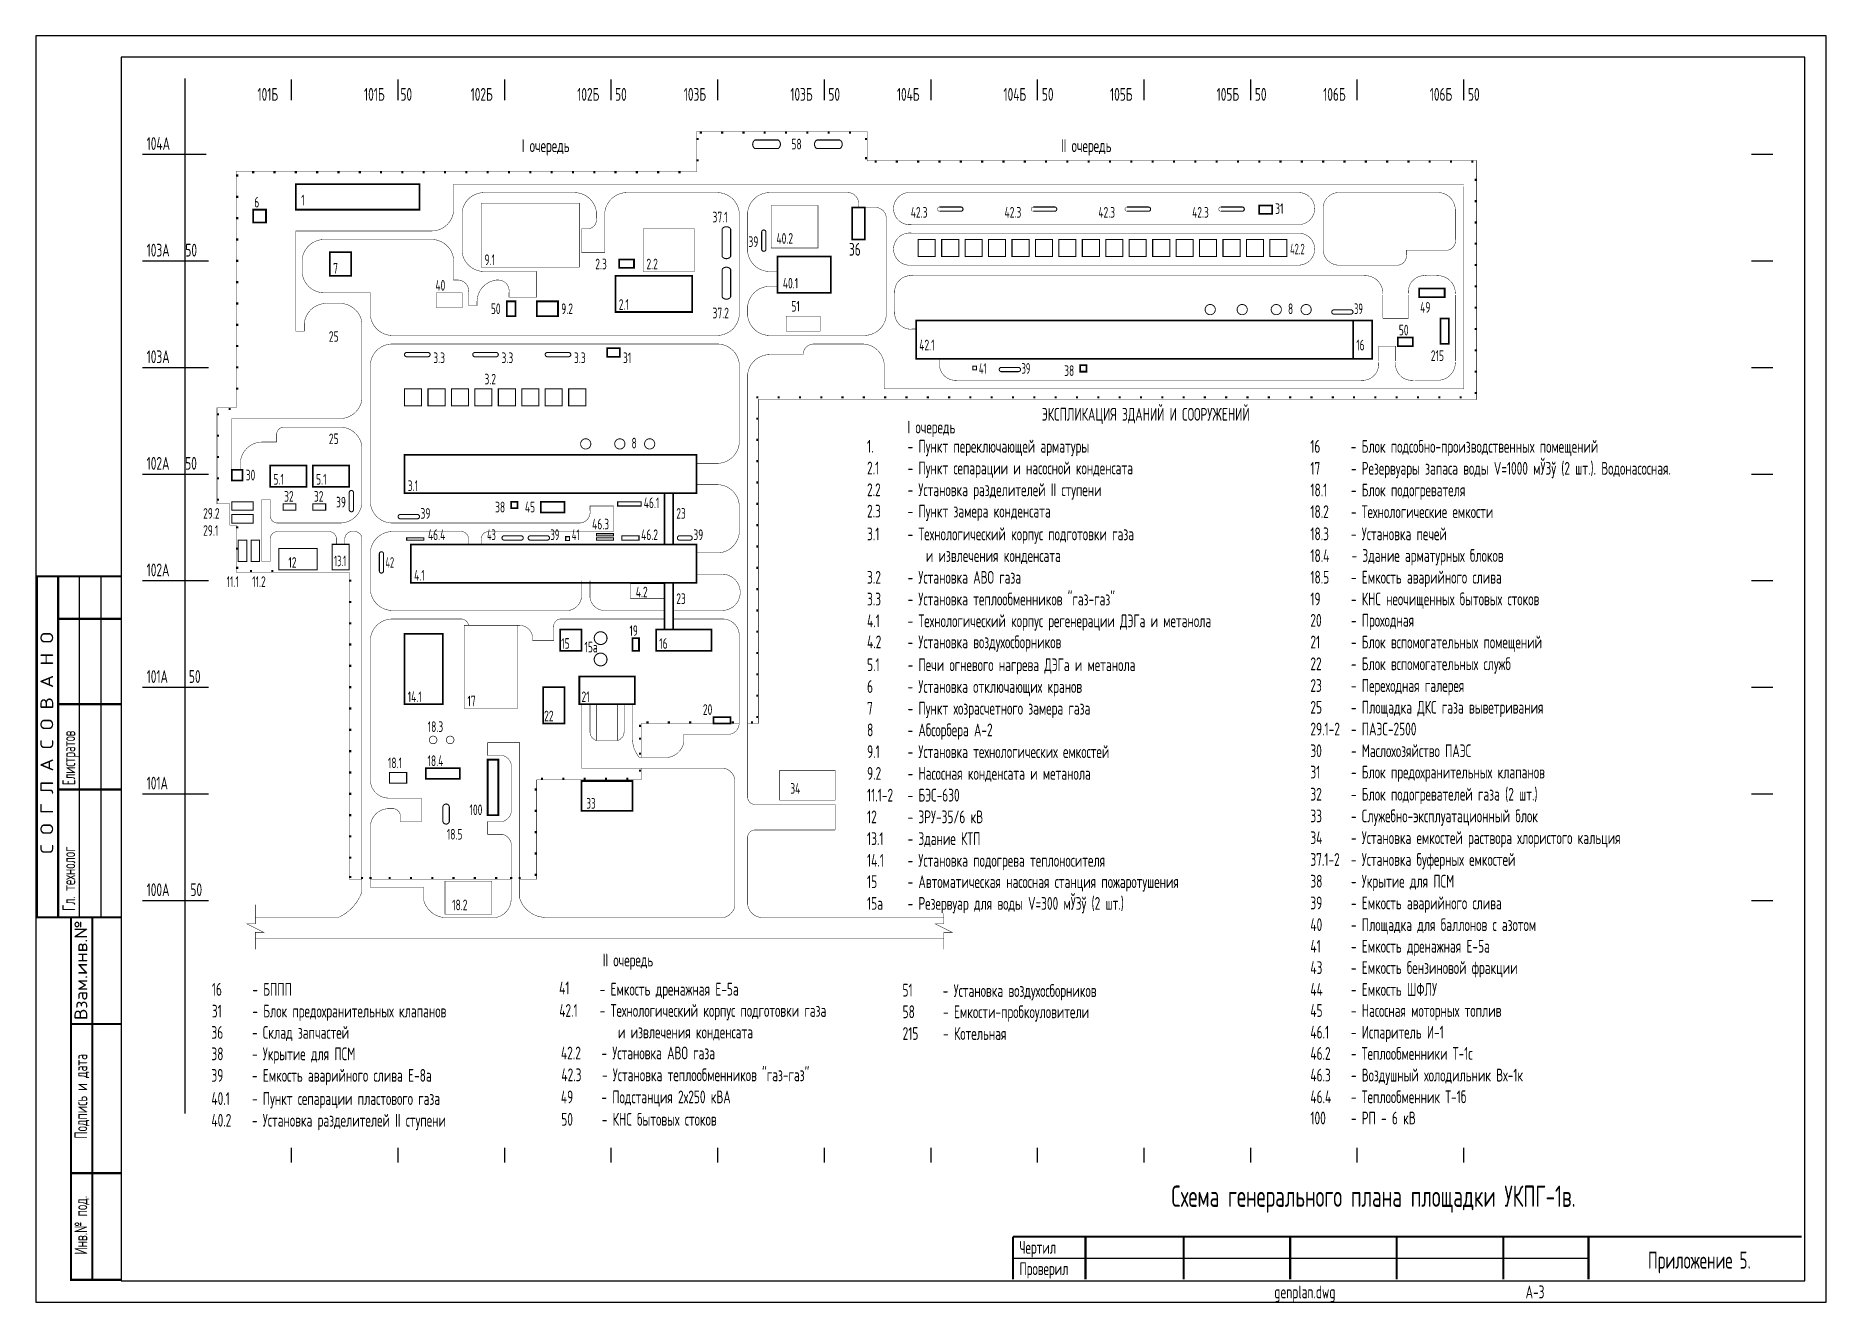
# Model space of a CAD drawing. Header units: millimetres. Extents: x 0 to 420, y 0 to 297.
import ezdxf
from ezdxf.enums import TextEntityAlignment as Align

# ---------------------------------------------------------------- set-up
doc = ezdxf.new("R2010")
doc.units = ezdxf.units.MM
doc.linetypes.add('HIDDEN', pattern=[0.375, 0.25, -0.125])
doc.styles.add('ESKD', font='eskd_u.shx', dxfattribs={"width": 0.8, "height": 3})
doc.styles.add('стиль1', font='eskd_u.shx', dxfattribs={"width": 0.8, "height": 3})

msp = doc.modelspace()

# ---------------------------------------------------------------- texts
at = {"style": 'стиль1'}
for s, height, width, p in [('101Б', 3, 0.8, (52, 281.77)), ('101Б   50', 3, 0.8, (77, 281.77)), ('102Б', 3, 0.8, (102, 281.77)), ('102Б   50', 3, 0.8, (127, 281.77)), ('103Б', 3, 0.8, (152, 281.77)), ('103Б   50', 3, 0.8, (177, 281.77)), ('104Б', 3, 0.8, (202, 281.77)), ('104Б   50', 3, 0.8, (227, 281.77)), ('105Б', 3, 0.8, (252, 281.77)), ('105Б   50', 3, 0.8, (277, 281.77)), ('106Б', 3, 0.8, (302, 281.77)), ('106Б   50', 3, 0.8, (327, 281.77)), ('104А', 3, 0.8, (26, 270.23)), ('I очередь', 3, 0.8, (114, 269.73)), ('58', 2.5, 0.8, (177.26, 270.35)), ('II очередь', 3, 0.8, (240.5, 269.73)), ('6', 2.5, 0.8, (51.25, 256.73)), ('1', 2.5, 0.8, (62.25, 257.23)), ('42.3', 2.5, 0.8, (205.26, 254.35)), ('42.3', 2.5, 0.8, (227.26, 254.35)), ('42.3', 2.5, 0.8, (249.26, 254.35)), ('42.3', 2.5, 0.8, (271.26, 254.35)), ('31', 2.5, 0.8, (290.75, 255.23)), ('37.1', 2.5, 0.8, (158.75, 253.23)), ('103А   50', 3, 0.8, (26, 245.23)), ('39', 2.5, 0.8, (167.17, 247.47)), ('40.2', 2.5, 0.8, (173.75, 248.23)), ('36', 3, 0.8, (190.75, 245.43)), ('42.2', 2.5, 0.7, (294.25, 245.73)), ('7', 2.5, 0.8, (69.75, 241.23)), ('9.1', 2.5, 0.8, (105.25, 243.23)), ('2.3', 2.5, 0.8, (131.25, 242.23)), ('2.2', 2.5, 0.8, (143.25, 242.23)), ('40', 2.5, 0.8, (93.75, 237.23)), ('40.1', 2.5, 0.8, (175.25, 237.73)), ('2.1', 2.5, 0.8, (136.75, 232.73)), ('50', 2.5, 0.8, (106.75, 231.73)), ('9.2', 2.5, 0.8, (123.25, 231.73)), ('37.2', 2.5, 0.8, (158.75, 230.73)), ('51', 2.5, 0.8, (177.25, 232.32)), ('8', 2.5, 0.8, (293.75, 231.73)), ('39', 2.5, 0.65, (309.25, 231.73)), ('49', 2.5, 0.8, (324.75, 232.07)), ('25', 2.5, 0.8, (68.75, 225.23)), ('50', 2.5, 0.8, (319.75, 226.73)), ('103А', 3, 0.8, (26, 220.23)), ('3.3', 2.5, 0.8, (93.25, 220.23)), ('3.3', 2.5, 0.8, (109.25, 220.23)), ('3.3', 2.5, 0.8, (126.25, 220.23)), ('31', 2.5, 0.8, (137.75, 220.23)), ('42.1', 2.5, 0.8, (207.25, 223.23)), ('16', 2.5, 0.8, (309.75, 223.23)), ('215', 2.5, 0.8, (327.25, 220.73)), ('41', 2.5, 0.65, (221.25, 217.73)), ('39', 2.5, 0.65, (231.25, 217.73)), ('38', 2.5, 0.8, (241.25, 217.23)), ('3.2', 2.5, 0.8, (105.25, 215.23)), ('I очередь', 3, 0.8, (204.5, 203.73)), ('25', 2.5, 0.8, (68.75, 201.23)), ('8', 2.5, 0.8, (139.75, 200.23)), ('1.', 3, 0.8, (195, 199.23)), ('- Пункт переключающей арматуры', 3, 0.8, (204.5, 199.23)), ('16', 3, 0.8, (298.97, 199.21)), ('- Блок подсобно-производственных помещений', 3, 0.8, (308.47, 199.21)), ('102А   50', 3, 0.8, (26, 195.23)), ('- Резервуары запаса воды V=1000 мЎ3ў (2 шт.). Водонасосная.', 3, 0.8, (308.5, 194.06)), ('30', 2.5, 0.8, (49.25, 192.73)), ('5.1', 2.5, 0.8, (55.75, 191.73)), ('5.1', 2.5, 0.8, (65.75, 191.73)), ('2.1', 3, 0.8, (195, 194.13)), ('- Пункт сепарации и насосной конденсата', 3, 0.8, (204.5, 194.13)), ('17', 3, 0.8, (299, 194.06)), ('32', 2.5, 0.8, (58.25, 187.73)), ('32', 2.5, 0.8, (65.25, 187.73)), ('3.1', 2.5, 0.8, (87.25, 190.23)), ('2.2', 3, 0.8, (195, 189.03)), ('- Установка разделителей II ступени', 3, 0.8, (204.5, 189.03)), ('18.1', 3, 0.8, (299, 188.99)), ('- Блок подогревателя', 3, 0.8, (308.5, 188.99)), ('29.2', 2.5, 0.8, (39.25, 183.73)), ('39', 2.5, 0.8, (70.43, 186.37)), ('39', 2.5, 0.8, (90.25, 183.73)), ('38', 2.5, 0.8, (107.75, 185.23)), ('45', 2.5, 0.8, (114.75, 185.23)), ('46.1', 2.5, 0.8, (142.61, 186.23)), ('23', 2.5, 0.8, (150.25, 183.73)), ('2.3', 3, 0.8, (195, 184.02)), ('- Пункт замера конденсата', 3, 0.8, (204.5, 184.02)), ('18.2', 3, 0.8, (299, 183.89)), ('- Технологические емкости', 3, 0.8, (308.5, 183.89)), ('29.1', 2.5, 0.8, (39.25, 179.73)), ('46.4', 2.5, 0.8, (92, 178.73)), ('43', 2.5, 0.7, (105.86, 178.73)), ('39', 2.5, 0.65, (120.75, 178.73)), ('41', 2.5, 0.65, (125.75, 178.73)), ('46.3', 2.5, 0.8, (130.5, 181.23)), ('46.2', 2.5, 0.8, (142, 178.73)), ('39', 2.5, 0.8, (154.25, 178.73)), ('3.1', 3, 0.8, (195, 178.67)), ('- Технологический корпус подготовки газа ', 3, 0.8, (204.5, 178.67)), ('18.3', 3, 0.8, (299, 178.69)), ('- Установка печей', 3, 0.8, (308.5, 178.69)), ('18.4', 3, 0.8, (299, 173.57)), ('- Здание арматурных блоков', 3, 0.8, (308.65, 173.62)), ('102А', 3, 0.8, (26, 170.23)), ('12', 2.5, 0.8, (59.25, 172.23)), ('13.1', 2.5, 0.65, (69.96, 172.6)), ('42', 2.5, 0.7, (82.03, 172.23)), (' и извлечения конденсата', 3, 0.8, (207.56, 173.6)), ('11.1', 2.5, 0.8, (44.75, 167.73)), ('11.2', 2.5, 0.8, (50.75, 167.73)), ('4.1', 2.5, 0.8, (88.75, 169.23)), ('3.2', 3, 0.8, (195, 168.5)), ('- Установка АВО газа', 3, 0.8, (204.5, 168.5)), ('18.5', 3, 0.8, (299, 168.52)), ('- Емкость аварийного слива', 3, 0.8, (308.5, 168.52)), ('4.2', 2.5, 0.8, (140.75, 165.3)), ('23', 2.5, 0.8, (150.25, 163.73)), ('3.3', 3, 0.8, (195, 163.4)), ('- Установка теплообменников "газ-газ"', 3, 0.8, (204.5, 163.4)), ('19', 3, 0.8, (299, 163.42)), ('- КНС неочищенных бытовых стоков', 3, 0.8, (308.5, 163.42)), ('4.1', 3, 0.8, (195, 158.3)), ('- Технологический корпус регенерации ДЭГа и метанола', 3, 0.8, (204.5, 158.3)), ('20', 3, 0.8, (299, 158.42)), ('- Проходная', 3, 0.8, (308.5, 158.42)), ('15', 2.5, 0.8, (123.25, 153.23)), ('19', 2.5, 0.8, (139.25, 156.23)), ('16', 2.5, 0.8, (146.25, 153.23)), ('4.2', 3, 0.8, (195, 153.35)), ('- Установка воздухосборников', 3, 0.8, (204.5, 153.35)), ('21', 3, 0.8, (299, 153.32)), ('- Блок вспомогательных помещений', 3, 0.8, (308.5, 153.32)), ('15a', 2.5, 0.8, (128.7, 152.38)), ('22', 3, 0.8, (299, 148.22)), ('- Блок вспомогательных служб', 3, 0.8, (308.5, 148.22)), ('101А    50', 3, 0.8, (26, 145.23)), ('5.1', 3, 0.8, (195, 147.99)), ('- Печи огневого нагрева ДЭГа и метанола', 3, 0.8, (204.5, 147.99)), ('14.1', 2.5, 0.8, (87.25, 140.73)), ('21', 2.5, 0.8, (128, 140.73)), ('6', 3, 0.8, (195, 142.89)), ('- Установка отключающих кранов', 3, 0.8, (204.5, 142.89)), ('23', 3, 0.8, (299, 143.12)), ('- Переходная галерея', 3, 0.8, (308.5, 143.12)), ('17', 2.5, 0.8, (101.25, 139.73)), ('22', 2.5, 0.8, (119.25, 136.23)), ('20', 2.5, 0.8, (156.5, 137.73)), ('7', 3, 0.8, (195, 137.79)), ('- Пункт хозрасчетного замера газа', 3, 0.8, (204.5, 137.79)), ('25', 3, 0.8, (299, 138.02)), ('- Площадка ДКС газа выветривания', 3, 0.8, (308.5, 138.02)), ('8', 3, 0.8, (195, 132.71)), ('- Абсорбера А-2', 3, 0.8, (204.5, 132.71)), ('29.1-2', 3, 0.8, (299, 132.92)), ('- ПАЭС-2500', 3, 0.8, (308.5, 132.92)), ('9.1', 3, 0.8, (195, 127.61)), ('- Установка технологических емкостей', 3, 0.8, (204.5, 127.61)), ('30', 3, 0.8, (299, 127.82)), ('- Маслохозяйство ПАЭС', 3, 0.8, (308.5, 127.82)), ('101А', 3, 0.8, (26, 120.23)), ('9.2', 3, 0.8, (195, 122.51)), ('- Насосная конденсата и метанола', 3, 0.8, (204.5, 122.51)), ('31', 3, 0.8, (299, 122.82)), ('- Блок предохранительных клапанов', 3, 0.8, (308.5, 122.82)), ('34', 2.5, 0.8, (177, 119.23)), ('11.1-2', 3, 0.8, (195, 117.41)), ('- БЭС-630', 3, 0.8, (204.5, 117.41)), ('32', 3, 0.8, (299, 117.63)), ('- Блок подогревателей газа (2 шт.)', 3, 0.8, (308.5, 117.63)), ('12', 3, 0.8, (195, 112.31)), ('- ЗРУ-35/6 кВ', 3, 0.8, (204.5, 112.31)), ('33', 3, 0.8, (299, 112.53)), ('- Служебно-эксплуатационный блок', 3, 0.8, (308.5, 112.53)), ('13.1', 3, 0.8, (195, 107.21)), ('- Здание КТП', 3, 0.8, (204.5, 107.21)), ('34', 3, 0.8, (299, 107.43)), ('- Установка емкостей раствора хлористого кальция', 3, 0.8, (308.5, 107.43)), ('14.1', 3, 0.8, (195, 102.11)), ('- Установка подогрева теплоносителя', 3, 0.8, (204.5, 102.11)), ('37.1-2', 3, 0.8, (299, 102.32)), ('- Установка буферных емкостей', 3, 0.8, (308.5, 102.32)), ('100А    50', 3, 0.8, (26, 95.23)), ('15', 3, 0.8, (195, 97.12)), ('- Автоматическая насосная станция пожаротушения', 3, 0.8, (204.5, 97.12)), ('38', 3, 0.8, (299, 97.22)), ('- Укрытие для ПСМ', 3, 0.8, (308.5, 97.22)), ('15а', 3, 0.8, (195, 92.02)), ('- Резервуар для воды V=300 мЎ3ў (2 шт.)', 3, 0.8, (204.5, 92.02)), ('39', 3, 0.8, (299, 92.12)), ('- Емкость аварийного слива', 3, 0.8, (308.5, 92.12)), ('40', 3, 0.8, (299, 87.03)), ('- Площадка для баллонов с азотом', 3, 0.8, (308.5, 87.03)), ('41', 3, 0.8, (299, 81.97)), ('- Емкость дренажная Е-5а', 3, 0.8, (308.5, 81.97)), ('II очередь', 3, 0.8, (133, 78.73)), ('43', 3, 0.8, (299, 76.96)), ('- Емкость бензиновой фракции', 3, 0.8, (308.5, 76.96)), ('16', 3, 0.8, (41.3, 71.87)), ('- БППП', 3, 0.8, (50.8, 71.87)), ('41', 3, 0.8, (122.77, 72.2)), ('- Емкость дренажная Е-5а', 3, 0.8, (132.27, 71.9)), ('51', 3, 0.8, (203.32, 71.68)), ('- Установка воздухосборников', 3, 0.8, (212.76, 71.57)), ('44', 3, 0.8, (299, 71.84)), ('- Емкость ШФЛУ', 3, 0.8, (308.5, 71.84)), ('31', 3, 0.8, (41.3, 66.77)), ('- Блок предохранительных клапанов', 3, 0.8, (50.8, 66.77)), ('42.1', 3, 0.8, (122.8, 66.91)), ('- Технологический корпус подготовки газа ', 3, 0.8, (132.3, 66.91)), ('58', 3, 0.8, (203.34, 66.6)), ('- Емкости-пробкоуловители', 3, 0.8, (212.84, 66.6)), ('45', 3, 0.8, (299, 66.9)), ('- Насосная моторных топлив', 3, 0.8, (308.5, 66.9)), ('36', 3, 0.8, (41.2, 61.76)), ('- Склад запчастей', 3, 0.8, (50.7, 61.76)), (' и извлечения конденсата', 3, 0.8, (135.35, 61.85)), ('215', 3, 0.8, (203.34, 61.5)), ('- Котельная ', 3, 0.8, (212.84, 61.5)), ('46.1', 3, 0.8, (299, 61.82)), ('- Испаритель И-1 ', 3, 0.8, (308.5, 61.82)), ('38', 3, 0.8, (41.2, 56.73)), ('- Укрытие для ПСМ', 3, 0.8, (50.7, 56.73)), ('42.2', 3, 0.8, (123.2, 56.94)), ('- Установка АВО газа', 3, 0.8, (132.7, 56.94)), ('46.2', 3, 0.8, (299, 56.83)), ('- Теплообменники Т-1с', 3, 0.8, (308.5, 56.83)), ('39', 3, 0.8, (41.2, 51.69)), ('- Емкость аварийного слива Е-8а', 3, 0.8, (50.7, 51.69)), ('42.3', 3, 0.8, (123.3, 51.81)), ('- Установка теплообменников "газ-газ"', 3, 0.8, (132.8, 51.81)), ('46.3', 3, 0.8, (299, 51.75)), ('- Воздушный холодильник Вх-1к', 3, 0.8, (308.5, 51.75)), ('40.1', 3, 0.8, (41.2, 46.25)), ('- Пункт сепарации пластового газа', 3, 0.8, (50.7, 46.25)), ('49', 3, 0.8, (123.18, 46.63)), ('- Подстанция 2х250 кВА', 3, 0.8, (132.68, 46.63)), ('46.4', 3, 0.8, (299, 46.66)), ('- Теплообменник Т-1б', 3, 0.8, (308.5, 46.66)), ('40.2', 3, 0.8, (41.2, 41.15)), ('- Установка разделителей II ступени', 3, 0.8, (50.7, 41.15)), ('50', 3, 0.8, (123.27, 41.38)), ('- КНС бытовых стоков', 3, 0.8, (132.77, 41.38)), ('100', 3, 0.8, (299, 41.68)), ('- РП - 6 кВ', 3, 0.8, (308.5, 41.68))]:
    msp.add_text(s, height=height, dxfattribs=dict(at, width=width)).set_placement(p)
at = {"color": 7, "style": 'ESKD', "width": 0.8}
msp.add_text('ЭКСПЛИКАЦИЯ ЗДАНИЙ И СООРУЖЕНИЙ', height=3, dxfattribs=at).set_placement((236, 206.73))
at = {"style": 'стиль1'}
for s, width, p, p2 in [('С О Г Л А С О В А Н О', 1.287562, (4.08, 105.15), (4.08, 157.15)), ('Взам.инв.№', 1.110668, (12.07, 66.15), (12.07, 89.55))]:
    msp.add_text(s, height=3, rotation=90, dxfattribs=dict(at, width=width)).set_placement(p, p2, align=Align.FIT)
for s, height, width, p in [('18.3', 2.5, 0.8, (93.75, 133.73)), ('18.1', 2.5, 0.8, (84.25, 125.23)), ('18.4', 2.5, 0.8, (93.75, 125.73)), ('33', 2.5, 0.75, (130.25, 115.73)), ('100', 2.5, 0.8, (103.25, 114.23)), ('18.5', 2.5, 0.8, (98.25, 108.49)), ('18.2', 2.5, 0.8, (99.46, 91.91)), ('genplan.dwg', 3, 0.8, (297.7, 0.9)), ('A-3', 3, 0.8, (351.7, 0.9))]:
    msp.add_text(s, height=height, dxfattribs=dict(at, width=width)).set_placement(p, align=Align.CENTER)
at = {"color": 7, "linetype": 'Continuous', "style": 'стиль1'}
for s, width, p in [('Елистратов', 0.75, (9.25, 121.25)), ('Гл. технолог', 0.8, (9.25, 91.75))]:
    msp.add_text(s, height=3, rotation=90, dxfattribs=dict(at, width=width)).set_placement(p)
at = {"style": 'стиль1', "width": 0.8}
for s, p in [('Подпись и дата', (12.07, 48.26)), ('Инв.№ под.', (12.07, 18.05))]:
    msp.add_text(s, height=3, rotation=90, dxfattribs=at).set_placement(p, align=Align.CENTER)
at = {"linetype": 'Continuous', "style": 'стиль1', "width": 0.8}
for s, height, p in [('Cхема генерального плана площадки УКПГ-1в.', 5, (313.75, 22.35)), ('Приложение 5.', 4, (390.25, 7.85))]:
    msp.add_text(s, height=height, dxfattribs=at).set_placement(p, align=Align.CENTER)
for s, p in [('Чертил', (230.75, 11.35)), ('Проверил', (230.75, 6.35))]:
    msp.add_text(s, height=3, dxfattribs=at).set_placement(p)

# ---------------------------------------------------------------- linework, layer by layer
for p, q in [((35, 44.23), (35, 287.02)), ((60, 281.93), (60, 286.77)), ((85, 281.93), (85, 286.77)), ((110, 281.93), (110, 286.77)), ((135, 281.93), (135, 286.77)), ((160, 281.93), (160, 286.77)), ((185, 281.93), (185, 286.77)), ((210, 281.93), (210, 286.77)), ((235, 281.93), (235, 286.77)), ((260, 281.93), (260, 286.77)), ((285, 281.93), (285, 286.77)), ((310, 281.93), (310, 286.77)), ((335, 281.93), (335, 286.77)), ((25, 269.23), (40, 269.23)), ((402.5, 269.23), (407.5, 269.23)), ((25, 244.23), (40.5, 244.23)), ((402.5, 244.23), (407.5, 244.23)), ((25, 219.23), (40.5, 219.23)), ((402.5, 219.23), (407.5, 219.23)), ((25, 194.23), (40.5, 194.23)), ((402.5, 194.23), (407.5, 194.23)), ((10.25, 90.25), (10.25, 170.25)), ((15.25, 170.25), (15.25, 90.25)), ((25, 169.23), (40.5, 169.23)), ((402.5, 169.23), (407.5, 169.23)), ((25, 144.23), (40.5, 144.23)), ((402.5, 144.23), (407.5, 144.23)), ((25, 119.23), (40.5, 119.23)), ((402.5, 119.23), (407.5, 119.23)), ((25, 94.23), (40.5, 94.23)), ((402.5, 94.23), (407.5, 94.23)), ((60, 32.73), (60, 36.23)), ((85, 32.73), (85, 36.23)), ((110, 32.73), (110, 36.23)), ((135, 32.73), (135, 36.23)), ((160, 32.73), (160, 36.23)), ((185, 32.73), (185, 36.23)), ((210, 32.73), (210, 36.23)), ((235, 32.73), (235, 36.23)), ((260, 32.73), (260, 36.23)), ((285, 32.73), (285, 36.23)), ((310, 32.73), (310, 36.23)), ((335, 32.73), (335, 36.23)), ((229.25, 10.35), (364.25, 10.35))]:
    msp.add_line(p, q)
for points in [[(0, 0), (420, 0), (420, 297), (0, 297)], [(20, 5), (415, 5), (415, 292), (20, 292)]]:
    msp.add_lwpolyline(points, close=True)
for points, const_width in [([(155, 265.06), (155, 274.56), (195, 274.56), (195, 267.56)], 0.1), ([(155.26, 273.05), (155.26, 272.55)], 0.5), ([(156, 274.56), (156, 274.06)], 0.5), ([(161, 274.56), (161, 274.06)], 0.5), ([(166, 274.56), (166, 274.06)], 0.5), ([(171, 274.56), (171, 274.06)], 0.5), ([(176, 274.56), (176, 274.06)], 0.5), ([(181, 274.56), (181, 274.06)], 0.5), ([(186, 274.56), (186, 274.06)], 0.5), ([(191, 274.56), (191, 274.06)], 0.5), ([(194.76, 273.05), (194.76, 272.55)], 0.5), ([(73.5, 99.23), (73.5, 171.23), (47, 171.23), (47, 182.23), (45.5, 182.23), (45.5, 187.23), (42.5, 187.23), (42.5, 209.73), (47, 209.73), (47, 265.23), (155, 265.23)], 0.1), ([(51, 265.23), (51, 264.73)], 0.5), ([(56, 265.23), (56, 264.73)], 0.5), ([(61, 265.23), (61, 264.73)], 0.5), ([(66, 265.23), (66, 264.73)], 0.5), ([(71, 265.23), (71, 264.73)], 0.5), ([(76, 265.23), (76, 264.73)], 0.5), ([(81, 265.23), (81, 264.73)], 0.5), ([(86, 265.23), (86, 264.73)], 0.5), ([(91, 265.23), (91, 264.73)], 0.5), ([(96, 265.23), (96, 264.73)], 0.5), ([(101, 265.23), (101, 264.73)], 0.5), ([(106, 265.23), (106, 264.73)], 0.5), ([(111, 265.23), (111, 264.73)], 0.5), ([(116, 265.23), (116, 264.73)], 0.5), ([(121, 265.23), (121, 264.73)], 0.5), ([(126, 265.23), (126, 264.73)], 0.5), ([(131, 265.23), (131, 264.73)], 0.5), ([(136, 265.23), (136, 264.73)], 0.5), ([(141, 265.23), (141, 264.73)], 0.5), ([(146, 265.23), (146, 264.73)], 0.5), ([(151, 265.23), (151, 264.73)], 0.5), ([(155.26, 268.05), (155.26, 267.55)], 0.5), ([(195, 267.73), (338, 267.73), (338, 211.73), (169.5, 211.73), (169.5, 135.73), (167, 135.73)], 0.1), ([(194.76, 268.55), (194.76, 268.05)], 0.5), ([(197, 267.73), (197, 267.23)], 0.5), ([(202, 267.73), (202, 267.23)], 0.5), ([(207, 267.73), (207, 267.23)], 0.5), ([(212, 267.73), (212, 267.23)], 0.5), ([(217, 267.73), (217, 267.23)], 0.5), ([(222, 267.73), (222, 267.23)], 0.5), ([(227, 267.73), (227, 267.23)], 0.5), ([(232, 267.73), (232, 267.23)], 0.5), ([(237, 267.73), (237, 267.23)], 0.5), ([(242, 267.73), (242, 267.23)], 0.5), ([(247, 267.73), (247, 267.23)], 0.5), ([(252, 267.73), (252, 267.23)], 0.5), ([(257, 267.73), (257, 267.23)], 0.5), ([(262, 267.73), (262, 267.23)], 0.5), ([(267, 267.73), (267, 267.23)], 0.5), ([(272, 267.73), (272, 267.23)], 0.5), ([(277, 267.73), (277, 267.23)], 0.5), ([(282, 267.73), (282, 267.23)], 0.5), ([(287, 267.73), (287, 267.23)], 0.5), ([(292, 267.73), (292, 267.23)], 0.5), ([(297, 267.73), (297, 267.23)], 0.5), ([(302, 267.73), (302, 267.23)], 0.5), ([(307, 267.73), (307, 267.23)], 0.5), ([(312, 267.73), (312, 267.23)], 0.5), ([(317, 267.73), (317, 267.23)], 0.5), ([(322, 267.73), (322, 267.23)], 0.5), ([(327, 267.73), (327, 267.23)], 0.5), ([(332, 267.73), (332, 267.23)], 0.5), ([(337, 267.73), (337, 267.23)], 0.5), ([(47, 264.23), (47.5, 264.23)], 0.5), ([(335, 262.23), (98, 262.23), (98, 255.73)], 0.1), ([(335, 214.23), (335, 261.73)], 0.1), ([(338, 263.23), (337.5, 263.23)], 0.5), ([(47, 259.23), (47.5, 259.23)], 0.5), ([(193, 257.73), (193, 256.73)], 0.1), ([(196.5, 256.73), (194.5, 256.73)], 0.1), ([(212.01, 256.85), (217.01, 256.85)], 0.25), ([(234.01, 256.85), (239.01, 256.85)], 0.25), ([(256.01, 256.85), (261.01, 256.85)], 0.25), ([(278.01, 256.85), (283.01, 256.85)], 0.25), ([(338, 258.23), (337.5, 258.23)], 0.5), ([(47, 254.23), (47.5, 254.23)], 0.5), ([(100, 246.23), (100, 255.73)], 0.1), ([(133.5, 255.73), (133.5, 251.73)], 0.1), ([(133.5, 246.23), (133.5, 255.73)], 0.1), ([(165, 255.73), (165, 231.23)], 0.1), ([(167, 255.73), (167, 246.23)], 0.1), ([(199.5, 231.23), (199.5, 254.23)], 0.1), ([(217.01, 255.85), (212.01, 255.85)], 0.25), ([(239.01, 255.85), (234.01, 255.85)], 0.25), ([(261.01, 255.85), (256.01, 255.85)], 0.25), ([(283.01, 255.85), (278.01, 255.85)], 0.25), ([(302, 247.44), (302, 256.01)], 0.1), ([(338, 253.23), (337.5, 253.23)], 0.5), ([(47, 249.23), (47.5, 249.23)], 0.5), ([(61, 227.73), (61, 251.23), (67.5, 251.23)], 0.1), ([(161, 245.23), (161, 251.73)], 0.25), ([(163, 251.73), (163, 245.23)], 0.25), ([(170.27, 246.96), (170.27, 250.96)], 0.25), ([(171.27, 250.96), (171.27, 246.96)], 0.25), ([(338, 248.23), (337.5, 248.23)], 0.5), ([(47, 244.23), (47.5, 244.23)], 0.5), ([(62.5, 241.23), (62.5, 244.73)], 0.1), ([(98.5, 239.73), (98, 239.73), (98, 244.73)], 0.1), ([(47, 239.23), (47.5, 239.23)], 0.5), ([(117.5, 241.73), (108, 241.73)], 0.1), ([(161, 235.73), (161, 242.23)], 0.25), ([(163, 242.23), (163, 235.73)], 0.25), ([(338, 243.23), (337.5, 243.23)], 0.5), ([(78.5, 236.73), (78.5, 231.23)], 0.1), ([(201.5, 236.73), (201.5, 231.73)], 0.1), ([(316, 236.23), (316, 230.73)], 0.1), ([(322, 236.23), (322, 230.73)], 0.1), ([(333, 236.23), (333, 220.73)], 0.1), ([(338, 238.23), (337.5, 238.23)], 0.5), ([(47, 234.23), (47.5, 234.23)], 0.5), ([(103.5, 233.73), (101.5, 233.73)], 0.1), ([(167, 231.23), (167, 233.73)], 0.1), ([(304.5, 232.73), (308.5, 232.73)], 0.25), ([(308.5, 231.73), (304.5, 231.73)], 0.25), ([(338, 233.23), (337.5, 233.23)], 0.5), ([(47, 229.23), (47.5, 229.23)], 0.5), ([(63, 227.73), (61, 227.73)], 0.1), ([(63, 227.73), (63, 229.73)], 0.1), ([(76.5, 211.73), (76.5, 229.73)], 0.1), ([(205.5, 228.23), (206.5, 228.23)], 0.1), ([(309, 221.23), (309, 230.23)], 0.4), ([(322, 230.73), (316, 230.73)], 0.1), ([(338, 228.23), (337.5, 228.23)], 0.5), ([(47, 224.23), (47.5, 224.23)], 0.5), ([(87, 222.73), (92, 222.73)], 0.25), ([(103, 222.73), (108, 222.73)], 0.25), ([(120, 222.73), (125, 222.73)], 0.25), ([(183, 224.73), (189, 224.73)], 0.1), ([(315, 224.23), (319, 224.23)], 0.1), ([(315, 220.73), (315, 224.23)], 0.1), ([(319, 220.73), (319, 224.23)], 0.1), ([(338, 223.23), (337.5, 223.23)], 0.5), ([(47, 219.23), (47.5, 219.23)], 0.5), ([(78.5, 210.73), (78.5, 220.23)], 0.1), ([(92, 221.73), (87, 221.73)], 0.25), ([(108, 221.73), (103, 221.73)], 0.25), ([(125, 221.73), (120, 221.73)], 0.25), ([(165, 201.23), (165, 220.23)], 0.1), ([(199, 220.23), (199, 214.23)], 0.1), ([(212, 220.23), (212, 221.23)], 0.1), ([(226.5, 219.23), (230.5, 219.23)], 0.25), ([(338, 218.23), (337.5, 218.23)], 0.5), ([(47, 214.23), (47.5, 214.23)], 0.5), ([(167, 217.73), (167, 118.23)], 0.1), ([(199, 214.23), (335, 214.23)], 0.1), ([(216, 216.23), (311, 216.23)], 0.1), ([(230.5, 218.23), (226.5, 218.23)], 0.25), ([(78.5, 211.23), (78.5, 187.23)], 0.1), ([(169.5, 212.23), (169, 212.23)], 0.5), ([(174.5, 212.23), (174, 212.23)], 0.5), ([(179.5, 212.23), (179, 212.23)], 0.5), ([(184.5, 212.23), (184, 212.23)], 0.5), ([(189.5, 212.23), (189, 212.23)], 0.5), ([(194.5, 212.23), (194, 212.23)], 0.5), ([(199.5, 212.23), (199, 212.23)], 0.5), ([(204.5, 212.23), (204, 212.23)], 0.5), ([(209.5, 212.23), (209, 212.23)], 0.5), ([(214.5, 212.23), (214, 212.23)], 0.5), ([(219.5, 212.23), (219, 212.23)], 0.5), ([(224.5, 212.23), (224, 212.23)], 0.5), ([(229.5, 212.23), (229, 212.23)], 0.5), ([(234.5, 212.23), (234, 212.23)], 0.5), ([(239.5, 212.23), (239, 212.23)], 0.5), ([(244.5, 212.23), (244, 212.23)], 0.5), ([(249.5, 212.23), (249, 212.23)], 0.5), ([(254.5, 212.23), (254, 212.23)], 0.5), ([(259.5, 212.23), (259, 212.23)], 0.5), ([(264.5, 212.23), (264, 212.23)], 0.5), ([(269.5, 212.23), (269, 212.23)], 0.5), ([(274.5, 212.23), (274, 212.23)], 0.5), ([(279.5, 212.23), (279, 212.23)], 0.5), ([(284.5, 212.23), (284, 212.23)], 0.5), ([(289.5, 212.23), (289, 212.23)], 0.5), ([(294.5, 212.23), (294, 212.23)], 0.5), ([(299.5, 212.23), (299, 212.23)], 0.5), ([(304.5, 212.23), (304, 212.23)], 0.5), ([(309.5, 212.23), (309, 212.23)], 0.5), ([(314.5, 212.23), (314, 212.23)], 0.5), ([(319.5, 212.23), (319, 212.23)], 0.5), ([(324.5, 212.23), (324, 212.23)], 0.5), ([(329.5, 212.23), (329, 212.23)], 0.5), ([(334.5, 212.23), (334, 212.23)], 0.5), ([(338, 213.23), (337.5, 213.23)], 0.5), ([(42.5, 208.23), (43, 208.23)], 0.5), ([(45.5, 209.73), (45.5, 209.23)], 0.5), ([(46, 195.23), (46, 207.23), (71.5, 207.23)], 0.1), ([(169.5, 207.23), (169, 207.23)], 0.5), ([(42.5, 203.23), (43, 203.23)], 0.5), ([(56.5, 203.73), (56.5, 201.73)], 0.1), ([(169.5, 202.23), (169, 202.23)], 0.5), ([(42.5, 198.23), (43, 198.23)], 0.5), ([(76.5, 187.23), (76.5, 200.73)], 0.1), ([(169.5, 197.23), (169, 197.23)], 0.5), ([(42.5, 193.23), (43, 193.23)], 0.5), ([(48, 195.23), (48, 197.23)], 0.1), ([(73.53, 185.87), (73.53, 189.87)], 0.25), ([(74.53, 189.87), (74.53, 185.87)], 0.25), ([(147.5, 177.73), (147.5, 189.73)], 0.4), ([(149.5, 177.73), (149.5, 189.73)], 0.4), ([(169.5, 192.23), (169, 192.23)], 0.5), ([(42.5, 188.23), (43, 188.23)], 0.5), ([(53, 173.73), (53, 188.23), (55, 188.23)], 0.1), ([(55, 184.23), (55, 188.23)], 0.1), ([(85.5, 184.73), (89.5, 184.73)], 0.25), ([(165, 187.23), (165, 180.23)], 0.1), ([(169.5, 187.23), (169, 187.23)], 0.5), ([(47, 181.73), (47.5, 181.73)], 0.5), ([(89.5, 183.73), (85.5, 183.73)], 0.25), ([(169.5, 182.23), (169, 182.23)], 0.5), ([(47, 176.73), (47.5, 176.73)], 0.5), ([(55, 179.23), (55, 173.73)], 0.1), ([(70.5, 179.23), (70.5, 177.73)], 0.1), ([(72.5, 179.23), (72.5, 177.73)], 0.1), ([(76.5, 179.23), (76.5, 99.23)], 0.1), ([(101.5, 179.23), (101.5, 177.73)], 0.1), ([(104.5, 179.23), (104.5, 177.73)], 0.1), ([(109.86, 179.73), (113.86, 179.73)], 0.25), ([(113.86, 178.73), (109.86, 178.73)], 0.25), ([(116, 179.73), (120, 179.73)], 0.25), ([(120, 178.73), (116, 178.73)], 0.25), ([(151, 179.73), (153.5, 179.73)], 0.25), ([(153.5, 178.73), (151, 178.73)], 0.25), ([(169.5, 177.23), (169, 177.23)], 0.5), ([(47, 172.23), (47.5, 172.23)], 0.5), ([(53, 173.73), (55, 173.73)], 0.1), ([(78.5, 176.23), (78.5, 166.73)], 0.1), ([(80.58, 171.5), (80.58, 175.5)], 0.25), ([(81.58, 175.5), (81.58, 171.5)], 0.25), ([(169.5, 172.23), (169, 172.23)], 0.5), ([(5.25, 90.25), (0.25, 90.25), (0.25, 170.25), (5.25, 170.25)], 0.5), ([(8.25, 90.25), (5.25, 90.25), (5.25, 170.25), (20.25, 170.25)], 0.5), ([(50.5, 171.23), (50.5, 171.73)], 0.5), ([(55.5, 171.23), (55.5, 171.73)], 0.5), ([(73.5, 169.23), (74, 169.23)], 0.5), ([(147.5, 157.73), (147.5, 168.73)], 0.4), ([(149.5, 157.73), (149.5, 168.73)], 0.4), ([(73.5, 164.23), (74, 164.23)], 0.5), ([(169.5, 167.23), (169, 167.23)], 0.5), ([(20.25, 160.25), (5.25, 160.25)], 0.5), ([(169.5, 162.23), (169, 162.23)], 0.5), ([(73.5, 159.23), (74, 159.23)], 0.5), ([(169.5, 157.23), (169, 157.23)], 0.5), ([(73.5, 154.23), (74, 154.23)], 0.5), ([(169.5, 152.23), (169, 152.23)], 0.5), ([(73.5, 149.23), (74, 149.23)], 0.5), ([(169.5, 147.23), (169, 147.23)], 0.5), ([(73.5, 144.23), (74, 144.23)], 0.5), ([(5.25, 140.25), (20.25, 140.25)], 0.5), ([(73.5, 139.23), (74, 139.23)], 0.5), ([(131.5, 140.23), (131.5, 131.73)], 0.1), ([(136.5, 140.23), (136.5, 131.73)], 0.1), ([(169.5, 142.23), (169, 142.23)], 0.5), ([(73.5, 134.23), (74, 134.23)], 0.5), ([(141.47, 135.16), (141.97, 135.16)], 0.5), ([(165, 135.73), (142, 135.73), (142, 127.73)], 0.1), ([(143.5, 135.73), (143.5, 136.23)], 0.5), ([(148.5, 135.73), (148.5, 136.23)], 0.5), ([(153.5, 135.73), (153.5, 136.23)], 0.5), ([(163.5, 135.73), (163.5, 136.23)], 0.5), ([(168, 135.73), (168, 136.23)], 0.5), ([(169.5, 137.23), (169, 137.23)], 0.5), ([(141.47, 132.16), (141.97, 132.16)], 0.5), ([(73.5, 129.23), (74, 129.23)], 0.5), ([(141.47, 128.66), (141.97, 128.66)], 0.5), ([(73.5, 124.23), (74, 124.23)], 0.5), ([(113.5, 99.23), (117.5, 99.23), (117.5, 122.5), (142, 122.5)], 0.1), ([(119, 122.73), (118.5, 122.73)], 0.5), ([(124, 122.73), (123.5, 122.73)], 0.5), ([(129, 122.73), (128.5, 122.73)], 0.5), ([(134, 122.73), (133.5, 122.73)], 0.5), ([(139, 122.73), (138.5, 122.73)], 0.5), ([(141.47, 124.66), (141.97, 124.66)], 0.5), ([(142, 125.23), (142, 122.5), (142, 122.5)], 0.1), ([(20.25, 120.25), (5.25, 120.25)], 0.5), ([(73.5, 119.23), (74, 119.23)], 0.5), ([(117.5, 120.23), (117, 120.23)], 0.5), ([(73.5, 114.23), (74, 114.23)], 0.5), ([(95.5, 116.23), (95.5, 112.73)], 0.25), ([(97, 112.73), (97, 116.23)], 0.25), ([(117.5, 115.23), (117, 115.23)], 0.5), ([(187.5, 116.73), (187.5, 110.73)], 0.1), ([(73.5, 109.23), (74, 109.23)], 0.5), ([(117.5, 110.23), (117, 110.23)], 0.5), ([(117.5, 105.23), (117, 105.23)], 0.5), ([(73.5, 104.23), (74, 104.23)], 0.5), ([(73.5, 99.73), (74, 99.73)], 0.5), ([(73.5, 99.23), (76.5, 99.23)], 0.1), ([(76.5, 99.23), (76.5, 99.73)], 0.5), ([(78.5, 99.23), (78.5, 99.73)], 0.5), ([(78.5, 99.23), (111.5, 99.23)], 0.1), ([(83, 99.23), (83, 99.73)], 0.5), ([(88, 99.23), (88, 99.73)], 0.5), ([(93, 99.23), (93, 99.73)], 0.5), ([(98, 99.23), (98, 99.73)], 0.5), ([(103, 99.23), (103, 99.73)], 0.5), ([(108, 99.23), (108, 99.73)], 0.5), ([(111.5, 99.23), (111.5, 99.73)], 0.5), ([(113.5, 99.23), (113.5, 99.73)], 0.5), ([(117.5, 100.23), (117, 100.23)], 0.5), ([(51.5, 93.23), (51.5, 88.73), (49.5, 88.73), (53.5, 86.73), (51.5, 86.73), (51.5, 82.73)], 0.1), ([(20.25, 5.25), (8.25, 5.25), (8.25, 90.25), (20.25, 90.25)], 0.5), ([(13.25, 5.25), (13.25, 90.25)], 0.5), ([(213, 91.23), (213, 88.73), (211, 88.73), (215, 86.73), (213, 86.73), (213, 82.73)], 0.1), ([(213, 85.23), (51.5, 85.23)], 0.1), ([(20.25, 65.25), (8.25, 65.25)], 0.5), ([(8.25, 30.25), (20.25, 30.25)], 0.5), ([(229.25, 15.35), (414.25, 15.35)], 0.5), ([(229.25, 5.35), (229.25, 15.35)], 0.5), ([(246.25, 15.35), (246.25, 5.35)], 0.5), ([(269.25, 15.35), (269.25, 5.35)], 0.5), ([(294.25, 15.35), (294.25, 5.35)], 0.5), ([(319.25, 15.35), (319.25, 5.35)], 0.5), ([(344.25, 15.35), (344.25, 5.35)], 0.5), ([(364.25, 15.35), (364.25, 5.35)], 0.5)]:
    msp.add_lwpolyline(points, dxfattribs=dict(const_width=const_width))
at = {"linetype": 'HIDDEN', "ltscale": 1.5, "const_width": 0.25}
for points in [[(168.67, 270.56, -0.5), (168.67, 272.56, 0.205258)], [(174.17, 270.56, 0.5), (174.17, 272.56, -0.205258)], [(183.17, 270.56, -0.5), (183.17, 272.56, 0.205258)], [(188.67, 270.56, 0.5), (188.67, 272.56, -0.205258)]]:
    msp.add_lwpolyline(points, format="xyb", dxfattribs=at)
for points in [[(168.67, 272.56), (174.17, 272.56)], [(174.17, 270.56), (168.67, 270.56)], [(183.17, 272.56), (188.67, 272.56)], [(188.67, 270.56), (183.17, 270.56)]]:
    msp.add_lwpolyline(points, dxfattribs=at)
for points, const_width in [([(61, 262.23), (90, 262.23), (90, 256.23), (61, 256.23)], 0.4), ([(54, 256.23), (51, 256.23), (51, 253.23), (54, 253.23)], 0.4), ([(104.5, 242.73), (127.5, 242.73), (127.5, 257.73), (104.5, 257.73)], 0.1), ([(183.5, 247.23), (172.5, 247.23), (172.5, 257.23), (183.5, 257.23)], 0.1), ([(191.5, 249.23), (194.5, 249.23), (194.5, 256.73), (191.5, 256.73)], 0.4), ([(287, 255.23), (290, 255.23), (290, 257.23), (287, 257.23)], 0.4), ([(142.5, 241.73), (154.5, 241.73), (154.5, 251.73), (142.5, 251.73)], 0.1), ([(207, 249.23), (211, 249.23), (211, 245.23), (207, 245.23)], 0.25), ([(212.5, 249.23), (216.5, 249.23), (216.5, 245.23), (212.5, 245.23)], 0.25), ([(218, 249.23), (222, 249.23), (222, 245.23), (218, 245.23)], 0.25), ([(223.5, 249.23), (227.5, 249.23), (227.5, 245.23), (223.5, 245.23)], 0.25), ([(229, 249.23), (233, 249.23), (233, 245.23), (229, 245.23)], 0.25), ([(234.5, 249.23), (238.5, 249.23), (238.5, 245.23), (234.5, 245.23)], 0.25), ([(240, 249.23), (244, 249.23), (244, 245.23), (240, 245.23)], 0.25), ([(245.5, 249.23), (249.5, 249.23), (249.5, 245.23), (245.5, 245.23)], 0.25), ([(251, 249.23), (255, 249.23), (255, 245.23), (251, 245.23)], 0.25), ([(256.5, 249.23), (260.5, 249.23), (260.5, 245.23), (256.5, 245.23)], 0.25), ([(262, 249.23), (266, 249.23), (266, 245.23), (262, 245.23)], 0.25), ([(267.5, 249.23), (271.5, 249.23), (271.5, 245.23), (267.5, 245.23)], 0.25), ([(273, 249.23), (277, 249.23), (277, 245.23), (273, 245.23)], 0.25), ([(278.5, 249.23), (282.5, 249.23), (282.5, 245.23), (278.5, 245.23)], 0.25), ([(284, 249.23), (288, 249.23), (288, 245.23), (284, 245.23)], 0.25), ([(289.5, 249.23), (293.5, 249.23), (293.5, 245.23), (289.5, 245.23)], 0.25), ([(69, 246.23), (74, 246.23), (74, 240.73), (69, 240.73)], 0.4), ([(140.33, 242.56), (140.33, 244.56), (136.83, 244.56), (136.83, 242.56)], 0.4), ([(186.5, 245.23), (174, 245.23), (174, 236.73), (186.5, 236.73)], 0.4), ([(136, 240.73), (154, 240.73), (154, 232.23), (136, 232.23)], 0.4), ([(94, 233.23), (100, 233.23), (100, 236.73), (94, 236.73)], 0.1), ([(324.5, 237.73), (324.5, 235.73), (330.5, 235.73), (330.5, 237.73)], 0.4), ([(110.5, 231.23), (112.5, 231.23), (112.5, 234.73), (110.5, 234.73)], 0.4), ([(117.5, 231.23), (122.5, 231.23), (122.5, 234.73), (117.5, 234.73)], 0.4), ([(184, 227.73), (176, 227.73), (176, 231.23), (184, 231.23)], 0.1), ([(313.5, 221.23), (206.5, 221.23), (206.5, 230.23), (313.5, 230.23)], 0.4), ([(134, 221.73), (137, 221.73), (137, 223.73), (134, 223.73)], 0.4), ([(319.5, 224.23), (323, 224.23), (323, 226.23), (319.5, 226.23)], 0.4), ([(219.8, 219.54), (220.7, 219.54), (220.7, 218.64), (219.8, 218.64)], 0.25), ([(245, 219.73), (246.5, 219.73), (246.5, 218.23), (245, 218.23)], 0.4), ([(86.5, 214.23), (90.5, 214.23), (90.5, 210.23), (86.5, 210.23)], 0.25), ([(92, 214.23), (96, 214.23), (96, 210.23), (92, 210.23)], 0.25), ([(97.5, 214.23), (101.5, 214.23), (101.5, 210.23), (97.5, 210.23)], 0.25), ([(103, 214.23), (107, 214.23), (107, 210.23), (103, 210.23)], 0.25), ([(108.5, 214.23), (112.5, 214.23), (112.5, 210.23), (108.5, 210.23)], 0.25), ([(114, 214.23), (118, 214.23), (118, 210.23), (114, 210.23)], 0.25), ([(119.5, 214.23), (123.5, 214.23), (123.5, 210.23), (119.5, 210.23)], 0.25), ([(125, 214.23), (129, 214.23), (129, 210.23), (125, 210.23)], 0.25), ([(155, 189.73), (86.5, 189.73), (86.5, 198.73), (155, 198.73)], 0.4), ([(46, 195.23), (48.5, 195.23), (48.5, 192.73), (46, 192.73)], 0.4), ([(55, 196.23), (63.5, 196.23), (63.5, 191.23), (55, 191.23)], 0.4), ([(65, 196.23), (73.5, 196.23), (73.5, 191.23), (65, 191.23)], 0.4), ([(46, 187.73), (46, 185.73), (51, 185.73), (51, 187.73)], 0.25), ([(46, 184.73), (46, 182.73), (51, 182.73), (51, 184.73)], 0.25), ([(58, 187.23), (61, 187.23), (61, 185.73), (58, 185.73)], 0.25), ([(65, 187.23), (68, 187.23), (68, 185.73), (65, 185.73)], 0.25), ([(111.5, 187.73), (113, 187.73), (113, 186.23), (111.5, 186.23)], 0.4), ([(118.5, 187.73), (124, 187.73), (124, 185.23), (118.5, 185.23)], 0.4), ([(136.5, 187.73), (142, 187.73), (142, 186.73), (136.5, 186.73)], 0.25), ([(47.5, 173.73), (49.5, 173.73), (49.5, 178.73), (47.5, 178.73)], 0.25), ([(50.5, 173.73), (52.5, 173.73), (52.5, 178.73), (50.5, 178.73)], 0.25), ([(57, 171.73), (66, 171.73), (66, 176.73), (57, 176.73)], 0.25), ([(73.5, 171.73), (69.5, 171.73), (69.5, 177.73), (73.5, 177.73)], 0.25), ([(87, 179.23), (91, 179.23), (91, 178.73), (87, 178.73)], 0.25), ([(155, 168.73), (88, 168.73), (88, 177.73), (155, 177.73)], 0.4), ([(124.3, 179.54), (125.2, 179.54), (125.2, 178.64), (124.3, 178.64)], 0.25), ([(131.5, 180.23), (135.5, 180.23), (135.5, 179.73), (131.5, 179.73)], 0.25), ([(131.5, 179.23), (135.5, 179.23), (135.5, 178.73), (131.5, 178.73)], 0.25), ([(137.5, 179.73), (141.5, 179.73), (141.5, 178.73), (137.5, 178.73)], 0.25), ([(147.5, 165), (139.5, 165), (139.5, 168.5), (147.5, 168.5)], 0.1), ([(86.5, 140.23), (95.5, 140.23), (95.5, 156.73), (86.5, 156.73)], 0.4), ([(100.5, 139.23), (113, 139.23), (113, 158.73), (100.5, 158.73)], 0.1), ([(128, 152.73), (123, 152.73), (123, 157.73), (128, 157.73)], 0.4), ([(140, 152.73), (141.5, 152.73), (141.5, 155.73), (140, 155.73)], 0.4), ([(158.5, 152.73), (145.5, 152.73), (145.5, 157.73), (158.5, 157.73)], 0.4), ([(119, 144.23), (124, 144.23), (124, 135.73), (119, 135.73)], 0.4), ([(140.5, 140.23), (127.5, 140.23), (127.5, 146.73), (140.5, 146.73)], 0.4), ([(159, 135.73), (163, 135.73), (163, 137.23), (159, 137.23)], 0.4), ([(106, 114.23), (108.5, 114.23), (108.5, 127.23), (106, 127.23)], 0.4), ([(83, 121.73), (87, 121.73), (87, 124.23), (83, 124.23)], 0.25), ([(91.5, 122.73), (99.5, 122.73), (99.5, 125.23), (91.5, 125.23)], 0.4), ([(128, 122.23), (140, 122.23), (140, 115.23), (128, 115.23)], 0.4), ([(174.5, 117.73), (187.5, 117.73), (187.5, 124.73), (174.5, 124.73)], 0.1), ([(96, 91), (107, 91), (107, 98.73), (96, 98.73)], 0.1)]:
    msp.add_lwpolyline(points, close=True, dxfattribs=dict(const_width=const_width))
for points, const_width in [([(100, 255.73, -0.366308), (105, 260.23), (110.5, 260.23)], 0.1), ([(131.5, 255.73, 0.366308), (126.5, 260.23), (109.5, 260.23)], 0.1), ([(133.5, 255.73, -0.366308), (138.5, 260.23), (142.5, 260.23)], 0.1), ([(165, 255.73, 0.366308), (160, 260.23), (142, 260.23)], 0.1), ([(167, 255.73, -0.366308), (172, 260.23), (190, 260.23)], 0.1), ([(193, 257.73), (193, 257.73, 0.411958), (190.5, 260.23), (190, 260.23)], 0.1), ([(199.5, 254.23), (199.5, 254.23, 0.411958), (197, 256.73), (196.5, 256.73)], 0.1), ([(284.5, 252.73), (205.5, 252.73, -1.142183), (205.5, 260.23), (290, 260.23)], 0.1), ([(212.01, 256.85, 1), (212.01, 255.85, -0.205258)], 0.1), ([(217.01, 256.85, -1), (217.01, 255.85, 0.205258)], 0.25), ([(234.01, 256.85, 1), (234.01, 255.85, -0.205258)], 0.1), ([(239.01, 256.85, -1), (239.01, 255.85, 0.205258)], 0.25), ([(256.01, 256.85, 1), (256.01, 255.85, -0.205258)], 0.1), ([(261.01, 256.85, -1), (261.01, 255.85, 0.205258)], 0.25), ([(278.01, 256.85, 1), (278.01, 255.85, -0.205258)], 0.1), ([(283.01, 256.85, -1), (283.01, 255.85, 0.205258)], 0.25), ([(284.5, 252.73), (296, 252.73, 1.066667), (296, 260.23), (290, 260.23)], 0.1), ([(302, 256.01, -0.491626), (306.25, 260.23), (314, 260.23)], 0.1), ([(333, 256.01, 0.450134), (328.5, 260.23), (314, 260.23)], 0.1), ([(321.5, 246.73), (321.5, 246.73), (330.5, 246.73, 0.512283), (333, 249.23), (333, 256.23)], 0.1), ([(98, 255.73, -0.366308), (93, 251.23), (67.5, 251.23)], 0.1), ([(133.5, 246.23), (128, 246.23), (128, 251.73), (129, 251.73, 0.512283), (131.5, 254.23), (131.5, 255.73)], 0.1), ([(163, 251.73, 0.5), (161, 251.73, -0.205258)], 0.25), ([(62.5, 244.73, -0.366308), (67.5, 249.23), (71.5, 249.23)], 0.1), ([(98, 244.73, 0.366308), (93, 249.23), (71.5, 249.23)], 0.1), ([(171.27, 250.96, 1), (170.27, 250.96, -0.205258)], 0.25), ([(284.5, 243.23), (205.5, 243.23, -1.142183), (205.5, 250.73), (290, 250.73)], 0.1), ([(284.5, 243.23), (296, 243.23, 1.066667), (296, 250.73), (290, 250.73)], 0.1), ([(100, 246.23, 0.366308), (105, 241.73), (108, 241.73)], 0.1), ([(163, 245.23, -0.5), (161, 245.23, 0.205258)], 0.25), ([(167, 246.23, 0.366308), (172, 241.73), (174, 241.73)], 0.1), ([(171.27, 246.96, -1), (170.27, 246.96, 0.205258)], 0.25), ([(302, 247.44, 0.491626), (306.25, 243.23), (318, 243.23)], 0.1), ([(318, 243.23), (318, 243.23), (319, 243.23, 0.512283), (321.5, 245.73), (321.5, 246.73)], 0.1), ([(62.5, 241.23, 0.366308), (67.5, 236.73), (78.5, 236.73)], 0.1), ([(101.5, 233.73), (101.5, 236.73, 0.463799), (99, 239.73), (98.5, 239.73)], 0.1), ([(108, 239.73, 0.366308), (103.5, 234.73), (103.5, 233.73)], 0.1), ([(117.5, 241.73), (117.5, 235.73), (111, 235.73), (111, 236.73, 0.463799), (108.5, 239.73), (108, 239.73)], 0.1), ([(163, 242.23, 0.5), (161, 242.23, -0.205258)], 0.25), ([(201.5, 236.51, -0.491626), (205.75, 240.73), (205.5, 240.73)], 0.1), ([(316, 236.51, 0.450134), (311.5, 240.73), (205.5, 240.73)], 0.1), ([(322, 236.51, -0.491626), (326.25, 240.73), (326, 240.73)], 0.1), ([(333, 236.51, 0.450134), (328.5, 240.73), (326, 240.73)], 0.1), ([(163, 235.73, -0.5), (161, 235.73, 0.205258)], 0.25), ([(167, 233.73, -0.366308), (172, 238.23), (174, 238.23)], 0.1), ([(63, 229.73, -0.366308), (68, 234.23), (70, 234.23)], 0.1), ([(76.5, 229.73, 0.366308), (71.5, 234.23), (70, 234.23)], 0.1), ([(78.5, 231.23, 0.366308), (83.5, 226.73), (155.5, 226.73)], 0.1), ([(165, 231.23, -0.366308), (160, 226.73), (155, 226.73)], 0.1), ([(167, 231.23, 0.366308), (172, 226.73), (189.5, 226.73)], 0.1), ([(199.5, 231.23, -0.366308), (194.5, 226.73), (189.5, 226.73)], 0.1), ([(201.5, 232.44, 0.491626), (205.75, 228.23), (205.5, 228.23)], 0.1), ([(274.3, 232.79, -1), (276.7, 232.79, -1), (274.3, 232.79, -1)], 0.2), ([(281.8, 232.79, -1), (284.2, 232.79, -1), (281.8, 232.79, -1)], 0.2), ([(289.8, 232.79, -1), (292.2, 232.79, -1), (289.8, 232.79, -1)], 0.2), ([(296.8, 232.79, -1), (299.2, 232.79, -1), (296.8, 232.79, -1)], 0.2), ([(304.5, 232.73, 1), (304.5, 231.73, -0.205258)], 0.25), ([(308.5, 232.73, -1), (308.5, 231.73, 0.205258)], 0.25), ([(78.5, 220.23, -0.366308), (83.5, 224.73), (155.5, 224.73)], 0.1), ([(87, 222.73, 1), (87, 221.73, -0.205258)], 0.25), ([(92, 222.73, -1), (92, 221.73, 0.205258)], 0.25), ([(103, 222.73, 1), (103, 221.73, -0.205258)], 0.25), ([(108, 222.73, -1), (108, 221.73, 0.205258)], 0.25), ([(120, 222.73, 1), (120, 221.73, -0.205258)], 0.25), ([(125, 222.73, -1), (125, 221.73, 0.205258)], 0.25), ([(165, 220.23, 0.366308), (160, 224.73), (155, 224.73)], 0.1), ([(180, 222.23), (180, 222.23, -0.411958), (182.5, 224.73), (183, 224.73)], 0.1), ([(199, 220.23, 0.366308), (194, 224.73), (189, 224.73)], 0.1), ([(167, 217.73, -0.366308), (172, 222.23), (180, 222.23)], 0.1), ([(212, 220.44, 0.491626), (216.25, 216.23), (216, 216.23)], 0.1), ([(226.5, 219.23, 1), (226.5, 218.23, -0.205258)], 0.25), ([(230.5, 219.23, -1), (230.5, 218.23, 0.205258)], 0.25), ([(315, 220.44, -0.491626), (310.75, 216.23), (311, 216.23)], 0.1), ([(319, 220.44, 0.491626), (323.25, 216.23), (323, 216.23)], 0.1), ([(333, 220.44, -0.450134), (328.5, 216.23), (323.5, 216.23)], 0.1), ([(76.5, 211.73, -0.366308), (71.5, 207.23), (71.5, 207.23)], 0.1), ([(48, 197.23, -0.366308), (53, 201.73), (56.5, 201.73)], 0.1), ([(61.5, 205.23), (58, 205.23, 0.333333), (56.5, 203.73)], 0.1), ([(76.5, 200.73, 0.366308), (71.5, 205.23), (61.5, 205.23)], 0.1), ([(127.8, 201.29, -1), (130.2, 201.29, -1), (127.8, 201.29, -1)], 0.2), ([(135.8, 201.29, -1), (138.2, 201.29, -1), (135.8, 201.29, -1)], 0.2), ([(142.8, 201.29, -1), (145.2, 201.29, -1), (142.8, 201.29, -1)], 0.2), ([(165, 201.23, -0.366308), (160, 196.73), (155, 196.73)], 0.1), ([(74.53, 189.87, 1), (73.53, 189.87, -0.205258)], 0.25), ([(165, 187.23, 0.366308), (160, 191.73), (155, 191.73)], 0.1), ([(76.5, 187.23, -0.366308), (71.5, 182.73), (61.5, 182.73)], 0.1), ([(74.53, 185.87, -1), (73.53, 185.87, 0.205258)], 0.25), ([(78.5, 187.23, 0.366308), (83.5, 182.73), (95.5, 182.73)], 0.1), ([(85.5, 184.73, 1), (85.5, 183.73, -0.205258)], 0.25), ([(89.5, 184.73, -1), (89.5, 183.73, 0.205258)], 0.25), ([(135.5, 180.73), (135.5, 186.73), (130, 186.73), (130, 185.73, -0.463799), (127.5, 182.73), (95.5, 182.73)], 0.1), ([(62, 182.73), (56.5, 182.73, -0.333333), (55, 184.23)], 0.1), ([(62, 180.73), (56.5, 180.73, 0.333333), (55, 179.23)], 0.1), ([(62, 180.73), (69, 180.73, -0.333333), (70.5, 179.23)], 0.1), ([(74.5, 180.73), (74.5, 180.73, 0.414214), (72.5, 179.23)], 0.1), ([(74.5, 180.73), (74.5, 180.73, -0.414214), (76.5, 179.23)], 0.1), ([(78.5, 176.23, -0.366308), (83.5, 180.73), (100, 180.73, -0.333333), (101.5, 179.23, -0.071068)], 0.1), ([(135.5, 180.73), (106, 180.73, 0.333333), (104.5, 179.23)], 0.1), ([(109.86, 179.73, 1), (109.86, 178.73, -0.205258)], 0.25), ([(113.86, 179.73, -1), (113.86, 178.73, 0.205258)], 0.25), ([(116, 179.73, 1), (116, 178.73, -0.205258)], 0.25), ([(120, 179.73, -1), (120, 178.73, 0.205258)], 0.25), ([(151, 179.73, 1), (151, 178.73, -0.205258)], 0.25), ([(153.5, 179.73, -1), (153.5, 178.73, 0.205258)], 0.25), ([(165, 180.23, -0.366308), (160, 175.73), (155, 175.73)], 0.1), ([(81.58, 175.5, 1), (80.58, 175.5, -0.205258)], 0.25), ([(81.58, 171.5, -1), (80.58, 171.5, 0.205258)], 0.25), ([(128, 169.23), (128, 165.23, -0.414214), (124, 162.23), (110, 162.23)], 0.1), ([(130, 169.23), (130, 165.23, 0.414214), (134, 162.23), (147.5, 162.23)], 0.1), ([(149.5, 162.23), (161, 162.23, 1), (161, 170.73), (155, 170.73)], 0.1), ([(78.5, 166.73, 0.366308), (83.5, 162.23), (110, 162.23)], 0.1), ([(78.5, 155.73, -0.366308), (83.5, 160.23), (100, 160.23, -0.333333), (101.5, 158.73, -0.071068)], 0.1), ([(101.5, 158.73), (113.5, 158.73, -0.461762), (116.5, 155.23), (121.5, 155.23), (121.5, 158.23, -0.414214), (123, 160.23), (147.5, 160.23)], 0.1), ([(149.5, 160.23), (161, 160.23, -0.396776), (165, 156.73), (165, 135.73, -0.343108), (163, 133.23), (161, 133.23), (152, 133.23), (152, 131.23, -0.333333), (148, 127.73), (141.61, 127.73, -0.193599), (140, 132.23), (140, 140.23)], 0.1), ([(78.5, 99.23), (78.5, 111.73, -0.377308), (82.5, 115.73), (84, 115.73, -0.333333), (85.5, 114.23), (85.5, 112.73), (90.5, 112.73), (90.5, 118.23), (83, 118.23, -0.414214), (78.5, 122.23), (78.5, 155.73)], 0.1), ([(131, 155.73, -1), (134, 155.73, -1), (131, 155.73, -1)], 0.25), ([(131, 150.73, -1), (134, 150.73, -1), (131, 150.73, -1)], 0.25), ([(128, 140.23), (128, 125.23), (161.5, 125.23, -0.270447), (164, 122.73), (164, 92.73, -0.248859), (161.5, 90.23), (119.5, 90.23, -0.31748), (113.5, 94.73), (113.5, 99.23), (113.5, 131.23), (106, 131.23), (106, 128.23), (109.5, 128.23, -0.265564), (111.5, 126.23), (111.5, 114.73, -0.265564), (109.5, 112.73), (106, 112.73), (106, 109.73), (109.5, 109.73, -0.265564), (111.5, 107.73), (111.5, 99.23), (111.5, 94.73, -0.366308), (108, 90.23), (95.5, 90.23, -0.294262), (91, 94.23), (91, 97.23), (78.5, 97.23), (78.5, 99.23)], 0.1), ([(130, 140.23), (130, 133.73, 0.323233), (131.5, 131.73), (134, 131.73)], 0.1), ([(138, 140.23), (138, 133.73, -0.323233), (136.5, 131.73), (134, 131.73)], 0.1), ([(92.3, 131.86, -1), (94.1, 131.86, -1), (92.3, 131.86, -1)], 0.15), ([(96.3, 131.86, -1), (98.1, 131.86, -1), (96.3, 131.86, -1)], 0.15), ([(187.5, 116.73), (168.5, 116.73, -0.333333), (167, 118.23)], 0.1), ([(95.5, 116.23, -0.804053), (97, 116.23, -0.108615)], 0.25), ([(95.5, 112.73, 0.804053), (97, 112.73, 0.108615)], 0.25), ([(187.5, 110.73), (168.5, 110.73, 0.333333), (167, 109.23)], 0.1), ([(167, 109.23), (167, 93.23, 0.414214), (171, 90.23), (213, 90.23)], 0.1), ([(76.5, 99.23), (76.5, 96.23, -0.203215), (71, 90.23), (51.5, 90.23)], 0.1)]:
    msp.add_lwpolyline(points, format="xyb", dxfattribs=dict(const_width=const_width))
at = {"linetype": 'HIDDEN', "ltscale": 1.5, "const_width": 0.4}
msp.add_lwpolyline([(329.5, 224.73), (331.5, 224.73), (331.5, 230.73), (329.5, 230.73)], close=True, dxfattribs=at)

msp.set_redraw_order([(e.dxf.handle, doc.entitydb.next_handle()) for e in msp.query("TEXT MTEXT ATTDEF DIMENSION ARC_DIMENSION")])  # texts and dimensions are drawn at this point

doc.saveas('drawing.dxf')
